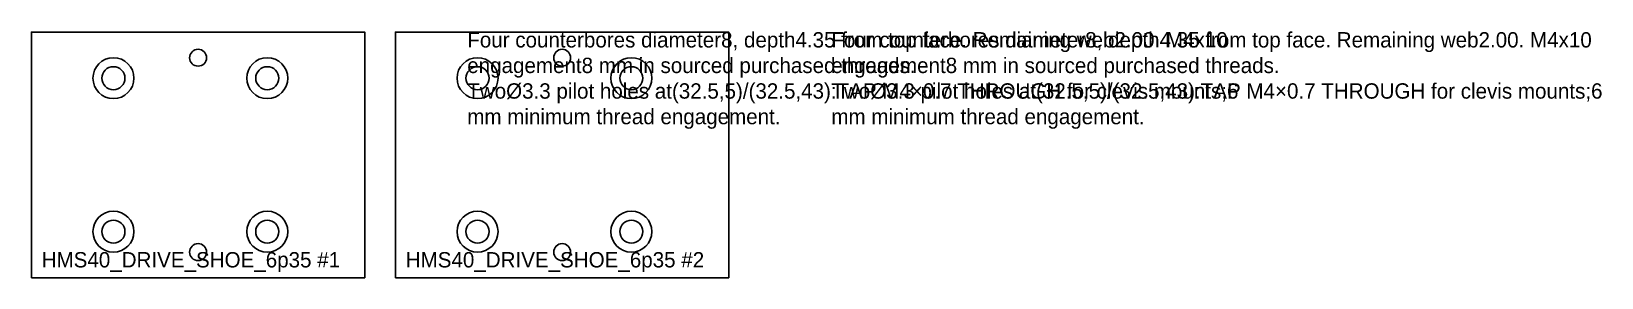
# Model space of a CAD drawing. Header units: millimetres. Extents: x 0 to 1219, y 0 to 2438.
# Drawn here: x 10 to 316.2, y 10 to 58.2 of the extents above; entities that cross this region are included whole.
import ezdxf

# ---------------------------------------------------------------- set-up
doc = ezdxf.new("R2010")
doc.units = ezdxf.units.MM
for name, color, linetype in [('CUT_HOLES', 7, 'Continuous'), ('CUT_OUTER', 7, 'Continuous'), ('MACHINING_NOTES', 7, 'Continuous'), ('MILL_COUNTERBORE_DEPTH_4p35', 7, 'Continuous'), ('PART_MARK_NO_CUT', 7, 'Continuous')]:
    doc.layers.add(name, color=color, linetype=linetype)

msp = doc.modelspace()

# ---------------------------------------------------------------- texts
at = {"layer": 'MACHINING_NOTES', "char_height": 3, "width": 150, "attachment_point": 1}
for insert in [(95, 58), (166, 58)]:
    msp.add_mtext('Four counterbores diameter8, depth4.35 from top face. Remaining web2.00. M4x10 engagement8 mm in sourced purchased threads.\\PTwoØ3.3 pilot holes at(32.5,5)/(32.5,43):TAP M4×0.7 THROUGH for clevis mounts;6 mm minimum thread engagement.', dxfattribs=dict(at, insert=insert))
at = {"layer": 'PART_MARK_NO_CUT'}
for s, p in [('HMS40_DRIVE_SHOE_6p35 #1', (12, 12)), ('HMS40_DRIVE_SHOE_6p35 #2', (83, 12))]:
    msp.add_text(s, height=3, dxfattribs=at).set_placement(p)

# ---------------------------------------------------------------- linework, layer by layer
at = {"layer": 'CUT_HOLES'}
for centre, radius in [((42.5, 53), 1.65), ((113.5, 53), 1.65), ((26, 49), 2.25), ((56, 49), 2.25), ((97, 49), 2.25), ((127, 49), 2.25), ((26, 19), 2.25), ((56, 19), 2.25), ((97, 19), 2.25), ((127, 19), 2.25), ((42.5, 15), 1.65), ((113.5, 15), 1.65)]:
    msp.add_circle(centre, radius, dxfattribs=at)
at = {"layer": 'CUT_OUTER'}
for points in [[(10, 10), (75, 10), (75, 58), (10, 58)], [(81, 10), (146, 10), (146, 58), (81, 58)]]:
    msp.add_lwpolyline(points, close=True, dxfattribs=at)
at = {"layer": 'MILL_COUNTERBORE_DEPTH_4p35'}
for centre in [(26, 49), (56, 49), (97, 49), (127, 49), (26, 19), (56, 19), (97, 19), (127, 19)]:
    msp.add_circle(centre, 4, dxfattribs=at)

msp.set_redraw_order([(e.dxf.handle, doc.entitydb.next_handle()) for e in msp.query("TEXT MTEXT ATTDEF DIMENSION ARC_DIMENSION")])  # texts and dimensions are drawn at this point

doc.saveas('drawing.dxf')
